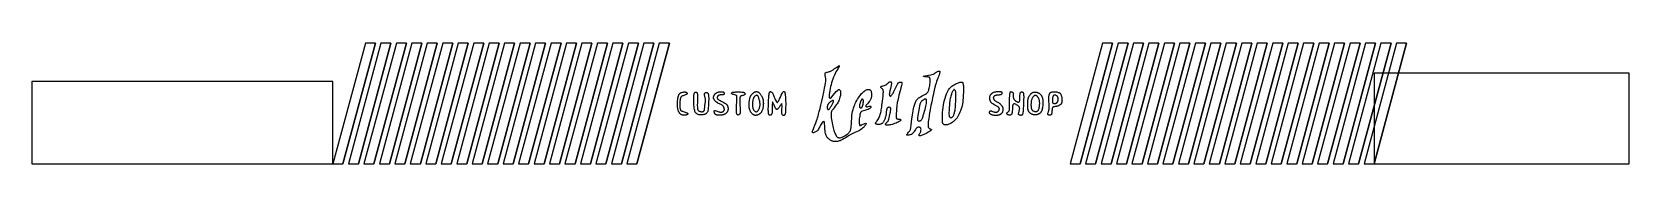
# Model space of a CAD drawing. Header units: millimetres. Extents: x -97 to 94, y 2 to 17.
import ezdxf

# ---------------------------------------------------------------- set-up
doc = ezdxf.new("R2010")
doc.units = ezdxf.units.MM
for name, color, linetype in [('FRONT BOX', 6, 'Continuous'), ('FRONT SERRATIONS', 2, 'Continuous'), ('REAR BOX', 1, 'Continuous'), ('REAR_SERRATIONS', 2, 'Continuous'), ('text', 4, 'Continuous')]:
    doc.layers.add(name, color=color, linetype=linetype)

msp = doc.modelspace()

# ---------------------------------------------------------------- linework, layer by layer
at = {"layer": 'FRONT BOX'}
msp.add_lwpolyline([(63.88, 2.23), (94.38, 2.23), (94.38, 13.1), (63.88, 13.1)], close=True, dxfattribs=at)
at = {"layer": 'FRONT SERRATIONS'}
for points in [[(32.61, 16.71), (28.73, 2.23), (32.61, 16.71), (31.41, 16.71), (27.53, 2.23), (28.73, 2.23)], [(34.46, 16.71), (30.58, 2.23), (34.46, 16.71), (33.26, 16.71), (29.38, 2.23), (30.58, 2.23)], [(36.31, 16.71), (32.43, 2.23), (36.31, 16.71), (35.11, 16.71), (31.23, 2.23), (32.43, 2.23)], [(38.16, 16.71), (34.28, 2.23), (38.16, 16.71), (36.96, 16.71), (33.08, 2.23), (34.28, 2.23)], [(40.01, 16.71), (36.13, 2.23), (40.01, 16.71), (38.81, 16.71), (34.93, 2.23), (36.13, 2.23)], [(41.86, 16.71), (37.98, 2.23), (41.86, 16.71), (40.66, 16.71), (36.78, 2.23), (37.98, 2.23)], [(43.71, 16.71), (39.83, 2.23), (43.71, 16.71), (42.51, 16.71), (38.63, 2.23), (39.83, 2.23)], [(45.56, 16.71), (41.68, 2.23), (45.56, 16.71), (44.36, 16.71), (40.48, 2.23), (41.68, 2.23)], [(47.41, 16.71), (43.53, 2.23), (47.41, 16.71), (46.21, 16.71), (42.33, 2.23), (43.53, 2.23)], [(49.26, 16.71), (45.38, 2.23), (49.26, 16.71), (48.06, 16.71), (44.18, 2.23), (45.38, 2.23)], [(51.11, 16.71), (47.23, 2.23), (51.11, 16.71), (49.91, 16.71), (46.03, 2.23), (47.23, 2.23)], [(52.96, 16.71), (49.08, 2.23), (52.96, 16.71), (51.76, 16.71), (47.88, 2.23), (49.08, 2.23)], [(54.81, 16.71), (50.93, 2.23), (54.81, 16.71), (53.61, 16.71), (49.73, 2.23), (50.93, 2.23)], [(56.66, 16.71), (52.78, 2.23), (56.66, 16.71), (55.46, 16.71), (51.58, 2.23), (52.78, 2.23)], [(58.51, 16.71), (54.63, 2.23), (58.51, 16.71), (57.31, 16.71), (53.43, 2.23), (54.63, 2.23)], [(60.36, 16.71), (56.48, 2.23), (60.36, 16.71), (59.16, 16.71), (55.28, 2.23), (56.48, 2.23)], [(62.21, 16.71), (58.33, 2.23), (62.21, 16.71), (61.01, 16.71), (57.13, 2.23), (58.33, 2.23)], [(64.06, 16.71), (60.18, 2.23), (64.06, 16.71), (62.86, 16.71), (58.98, 2.23), (60.18, 2.23)], [(65.91, 16.71), (62.03, 2.23), (65.91, 16.71), (64.71, 16.71), (60.83, 2.23), (62.03, 2.23)], [(67.76, 16.71), (63.88, 2.23), (67.76, 16.71), (66.56, 16.71), (62.68, 2.23), (63.88, 2.23)]]:
    msp.add_lwpolyline(points, close=True, dxfattribs=at)
at = {"layer": 'REAR BOX'}
msp.add_lwpolyline([(-96.63, 2.23), (-60.63, 2.23), (-60.63, 12.1), (-96.63, 12.1)], close=True, dxfattribs=at)
at = {"layer": 'REAR_SERRATIONS'}
for points in [[(-55.55, 16.71), (-59.43, 2.23), (-55.55, 16.71), (-56.75, 16.71), (-60.63, 2.23), (-59.43, 2.23)], [(-53.7, 16.71), (-57.58, 2.23), (-53.7, 16.71), (-54.9, 16.71), (-58.78, 2.23), (-57.58, 2.23)], [(-51.85, 16.71), (-55.73, 2.23), (-51.85, 16.71), (-53.05, 16.71), (-56.93, 2.23), (-55.73, 2.23)], [(-50, 16.71), (-53.88, 2.23), (-50, 16.71), (-51.2, 16.71), (-55.08, 2.23), (-53.88, 2.23)], [(-48.15, 16.71), (-52.03, 2.23), (-48.15, 16.71), (-49.35, 16.71), (-53.23, 2.23), (-52.03, 2.23)], [(-46.3, 16.71), (-50.18, 2.23), (-46.3, 16.71), (-47.5, 16.71), (-51.38, 2.23), (-50.18, 2.23)], [(-44.45, 16.71), (-48.33, 2.23), (-44.45, 16.71), (-45.65, 16.71), (-49.53, 2.23), (-48.33, 2.23)], [(-42.6, 16.71), (-46.48, 2.23), (-42.6, 16.71), (-43.8, 16.71), (-47.68, 2.23), (-46.48, 2.23)], [(-40.75, 16.71), (-44.63, 2.23), (-40.75, 16.71), (-41.95, 16.71), (-45.83, 2.23), (-44.63, 2.23)], [(-38.9, 16.71), (-42.78, 2.23), (-38.9, 16.71), (-40.1, 16.71), (-43.98, 2.23), (-42.78, 2.23)], [(-37.05, 16.71), (-40.93, 2.23), (-37.05, 16.71), (-38.25, 16.71), (-42.13, 2.23), (-40.93, 2.23)], [(-35.2, 16.71), (-39.08, 2.23), (-35.2, 16.71), (-36.4, 16.71), (-40.28, 2.23), (-39.08, 2.23)], [(-33.35, 16.71), (-37.23, 2.23), (-33.35, 16.71), (-34.55, 16.71), (-38.43, 2.23), (-37.23, 2.23)], [(-31.5, 16.71), (-35.38, 2.23), (-31.5, 16.71), (-32.7, 16.71), (-36.58, 2.23), (-35.38, 2.23)], [(-29.65, 16.71), (-33.53, 2.23), (-29.65, 16.71), (-30.85, 16.71), (-34.73, 2.23), (-33.53, 2.23)], [(-27.8, 16.71), (-31.68, 2.23), (-27.8, 16.71), (-29, 16.71), (-32.88, 2.23), (-31.68, 2.23)], [(-25.95, 16.71), (-29.83, 2.23), (-25.95, 16.71), (-27.15, 16.71), (-31.03, 2.23), (-29.83, 2.23)], [(-24.1, 16.71), (-27.98, 2.23), (-24.1, 16.71), (-25.3, 16.71), (-29.18, 2.23), (-27.98, 2.23)], [(-22.25, 16.71), (-26.13, 2.23), (-22.25, 16.71), (-23.45, 16.71), (-27.33, 2.23), (-26.13, 2.23)], [(-20.4, 16.71), (-24.28, 2.23), (-20.4, 16.71), (-21.6, 16.71), (-25.48, 2.23), (-24.28, 2.23)]]:
    msp.add_lwpolyline(points, close=True, dxfattribs=at)
at = {"layer": 'text'}
for points in [[(-0.08, 13.94), (-0.09, 13.88), (-0.13, 13.79), (-0.19, 13.69), (-0.26, 13.57), (-0.37, 13.42), (-0.47, 13.26), (-0.57, 13.07), (-0.66, 12.86), (-0.76, 12.63), (-0.85, 12.4), (-0.93, 12.17), (-1, 11.95), (-1.06, 11.72), (-1.11, 11.49), (-1.16, 11.26), (-1.21, 11.01), (-1.25, 10.76), (-1.28, 10.55), (-1.3, 10.4), (-1.3, 10.29), (-1.29, 10.24), (-1.28, 10.19), (-1.26, 10.16), (-1.24, 10.13), (-1.22, 10.11), (-1.19, 10.1), (-1.17, 10.09), (-1.15, 10.09), (-1.13, 10.09), (-1.06, 10.16), (-0.95, 10.28), (-0.79, 10.46), (-0.59, 10.71), (-0.43, 10.9), (-0.3, 11.03), (-0.22, 11.11), (-0.17, 11.14), (-0.13, 11.15), (-0.09, 11.14), (-0.05, 11.12), (-0.01, 11.09), (0.02, 11.04), (0.05, 10.95), (0.06, 10.85), (0.07, 10.71), (0.07, 10.57), (0.05, 10.41), (0.01, 10.24), (-0.03, 10.06), (-0.08, 9.9), (-0.14, 9.77), (-0.19, 9.65), (-0.25, 9.55), (-0.33, 9.43), (-0.43, 9.3), (-0.55, 9.14), (-0.7, 8.96), (-0.82, 8.81), (-0.91, 8.69), (-0.96, 8.61), (-0.99, 8.55), (-1.02, 8.49), (-1.04, 8.43), (-1.05, 8.38), (-1.06, 8.32), (-1.06, 8.23), (-1.06, 8.1), (-1.05, 7.94), (-1.03, 7.75), (-1, 7.55), (-0.97, 7.35), (-0.94, 7.14), (-0.9, 6.93), (-0.85, 6.74), (-0.81, 6.56), (-0.77, 6.39), (-0.72, 6.24), (-0.67, 6.1), (-0.62, 5.96), (-0.56, 5.83), (-0.5, 5.71), (-0.44, 5.6), (-0.37, 5.52), (-0.31, 5.45), (-0.25, 5.41), (-0.18, 5.38), (-0.11, 5.36), (-0.04, 5.36), (0.04, 5.36), (0.13, 5.39), (0.26, 5.44), (0.41, 5.51), (0.58, 5.61), (0.73, 5.7), (0.86, 5.79), (0.97, 5.87), (1.05, 5.95), (1.12, 6.03), (1.18, 6.1), (1.22, 6.17), (1.25, 6.23), (1.27, 6.3), (1.29, 6.38), (1.31, 6.47), (1.33, 6.57), (1.35, 6.74), (1.37, 6.99), (1.39, 7.31), (1.42, 7.71), (1.44, 8.04), (1.47, 8.3), (1.5, 8.5), (1.53, 8.63), (1.57, 8.76), (1.61, 8.9), (1.66, 9.03), (1.71, 9.17), (1.77, 9.32), (1.84, 9.47), (1.92, 9.64), (2.02, 9.81), (2.11, 9.98), (2.21, 10.13), (2.31, 10.28), (2.41, 10.41), (2.5, 10.54), (2.6, 10.65), (2.69, 10.75), (2.78, 10.84), (2.88, 10.92), (2.97, 10.99), (3.06, 11.05), (3.16, 11.1), (3.24, 11.13), (3.32, 11.15), (3.39, 11.16), (3.44, 11.16), (3.5, 11.16), (3.54, 11.14), (3.59, 11.12), (3.63, 11.09), (3.67, 11.05), (3.7, 11.01), (3.72, 10.95), (3.74, 10.89), (3.75, 10.82), (3.76, 10.74), (3.77, 10.64), (3.77, 10.53), (3.77, 10.43), (3.77, 10.34), (3.76, 10.25), (3.74, 10.17), (3.72, 10.1), (3.69, 10.02), (3.66, 9.95), (3.63, 9.87), (3.58, 9.79), (3.51, 9.69), (3.41, 9.57), (3.29, 9.44), (3.2, 9.34), (3.13, 9.26), (3.09, 9.21), (3.07, 9.18), (3.08, 9.16), (3.09, 9.13), (3.13, 9.11), (3.17, 9.09), (3.23, 9.09), (3.3, 9.09), (3.38, 9.11), (3.48, 9.14), (3.55, 9.16), (3.61, 9.16), (3.66, 9.14), (3.68, 9.1), (3.69, 9.06), (3.68, 9.01), (3.64, 8.96), (3.59, 8.89), (3.5, 8.83), (3.36, 8.77), (3.19, 8.7), (2.98, 8.64), (2.81, 8.59), (2.68, 8.54), (2.6, 8.51), (2.56, 8.48), (2.53, 8.46), (2.5, 8.43), (2.47, 8.4), (2.45, 8.36), (2.42, 8.28), (2.4, 8.17), (2.37, 8.01), (2.34, 7.81), (2.32, 7.63), (2.31, 7.45), (2.31, 7.28), (2.32, 7.12), (2.33, 7), (2.34, 6.91), (2.35, 6.86), (2.37, 6.85), (2.39, 6.85), (2.41, 6.84), (2.43, 6.84), (2.45, 6.84), (2.5, 6.86), (2.57, 6.89), (2.67, 6.94), (2.79, 7), (2.9, 7.05), (2.98, 7.08), (3.06, 7.11), (3.12, 7.07), (3.09, 6.97), (3.04, 6.88), (2.99, 6.81), (2.94, 6.75), (2.89, 6.69), (2.81, 6.61), (2.72, 6.53), (2.61, 6.43), (2.48, 6.32), (2.34, 6.22), (2.17, 6.14), (1.99, 6.06), (1.78, 5.99), (1.56, 5.89), (1.31, 5.76), (1.04, 5.6), (0.75, 5.41), (0.51, 5.26), (0.31, 5.14), (0.16, 5.06), (0.04, 5.01), (-0.07, 4.98), (-0.18, 4.95), (-0.3, 4.92), (-0.41, 4.91), (-0.52, 4.9), (-0.62, 4.9), (-0.7, 4.91), (-0.78, 4.93), (-0.85, 4.95), (-0.93, 4.97), (-1, 5.01), (-1.07, 5.04), (-1.13, 5.08), (-1.2, 5.13), (-1.27, 5.18), (-1.33, 5.23), (-1.39, 5.29), (-1.45, 5.35), (-1.51, 5.41), (-1.56, 5.48), (-1.6, 5.56), (-1.65, 5.65), (-1.69, 5.75), (-1.72, 5.87), (-1.75, 6.02), (-1.77, 6.2), (-1.79, 6.4), (-1.8, 6.64), (-1.82, 6.84), (-1.83, 6.99), (-1.84, 7.11), (-1.86, 7.18), (-1.87, 7.24), (-1.89, 7.29), (-1.9, 7.32), (-1.92, 7.35), (-1.94, 7.35), (-1.98, 7.33), (-2.03, 7.29), (-2.09, 7.23), (-2.16, 7.13), (-2.24, 7.01), (-2.32, 6.86), (-2.42, 6.68), (-2.51, 6.52), (-2.58, 6.39), (-2.64, 6.29), (-2.69, 6.22), (-2.75, 6.16), (-2.83, 6.1), (-2.91, 6.06), (-3.01, 6.02), (-3.09, 5.99), (-3.15, 5.97), (-3.2, 5.97), (-3.23, 5.98), (-3.26, 5.99), (-3.28, 6.01), (-3.29, 6.03), (-3.3, 6.06), (-3.27, 6.15), (-3.21, 6.32), (-3.12, 6.57), (-2.99, 6.88), (-2.88, 7.16), (-2.8, 7.39), (-2.73, 7.59), (-2.68, 7.74), (-2.62, 7.95), (-2.55, 8.21), (-2.47, 8.51), (-2.38, 8.87), (-2.28, 9.28), (-2.17, 9.75), (-2.05, 10.27), (-1.93, 10.84), (-1.83, 11.31), (-1.75, 11.68), (-1.71, 11.95), (-1.68, 12.12), (-1.68, 12.29), (-1.69, 12.46), (-1.72, 12.64), (-1.76, 12.82), (-1.78, 12.96), (-1.78, 13.06), (-1.76, 13.13), (-1.72, 13.16), (-1.65, 13.19), (-1.57, 13.22), (-1.47, 13.24), (-1.35, 13.27), (-1.25, 13.3), (-1.16, 13.32), (-1.09, 13.35), (-1.04, 13.37), (-0.95, 13.43), (-0.81, 13.52), (-0.63, 13.65), (-0.4, 13.8), (-0.23, 13.92), (-0.12, 14), (-0.07, 14.04), (-0.07, 14.04), (-0.07, 14.02), (-0.07, 13.99)], [(7.39, 11.95), (7.4, 11.92), (7.4, 11.88), (7.4, 11.84), (7.4, 11.81), (7.4, 11.78), (7.36, 11.63), (7.29, 11.36), (7.19, 10.97), (7.06, 10.47), (6.95, 10), (6.86, 9.57), (6.81, 9.18), (6.77, 8.82), (6.75, 8.53), (6.73, 8.3), (6.73, 8.14), (6.73, 8.04), (6.73, 7.95), (6.73, 7.87), (6.74, 7.81), (6.74, 7.75), (6.76, 7.71), (6.78, 7.67), (6.8, 7.65), (6.83, 7.63), (6.87, 7.62), (6.93, 7.61), (7, 7.61), (7.09, 7.61), (7.15, 7.6), (7.2, 7.59), (7.23, 7.57), (7.25, 7.55), (7.26, 7.52), (7.27, 7.5), (7.27, 7.47), (7.27, 7.45), (7.25, 7.42), (7.21, 7.38), (7.15, 7.34), (7.08, 7.3), (6.98, 7.25), (6.86, 7.19), (6.72, 7.13), (6.54, 7.07), (6.38, 7.01), (6.24, 6.97), (6.1, 6.93), (5.98, 6.9), (5.87, 6.88), (5.79, 6.87), (5.72, 6.86), (5.67, 6.86), (5.63, 6.87), (5.59, 6.87), (5.56, 6.88), (5.53, 6.89), (5.51, 6.9), (5.49, 6.92), (5.48, 6.94), (5.47, 6.96), (5.46, 6.98), (5.46, 7.01), (5.46, 7.03), (5.46, 7.05), (5.48, 7.08), (5.52, 7.12), (5.57, 7.17), (5.63, 7.23), (5.69, 7.29), (5.73, 7.33), (5.76, 7.37), (5.78, 7.41), (5.8, 7.48), (5.84, 7.6), (5.88, 7.76), (5.94, 7.97), (5.98, 8.15), (6.01, 8.3), (6.04, 8.43), (6.05, 8.54), (6.06, 8.63), (6.07, 8.71), (6.07, 8.77), (6.07, 8.82), (6.07, 8.86), (6.06, 8.9), (6.05, 8.93), (6.04, 8.96), (6.01, 8.98), (5.99, 9), (5.95, 9.01), (5.91, 9.02), (5.87, 9.02), (5.83, 9.01), (5.79, 9), (5.75, 8.98), (5.72, 8.96), (5.69, 8.94), (5.66, 8.91), (5.63, 8.88), (5.61, 8.8), (5.58, 8.66), (5.55, 8.48), (5.52, 8.24), (5.49, 8.04), (5.46, 7.87), (5.43, 7.75), (5.4, 7.66), (5.36, 7.58), (5.33, 7.5), (5.29, 7.42), (5.24, 7.34), (5.2, 7.28), (5.16, 7.22), (5.12, 7.17), (5.08, 7.13), (5.04, 7.09), (5, 7.06), (4.95, 7.03), (4.9, 7), (4.85, 6.98), (4.79, 6.97), (4.73, 6.96), (4.66, 6.95), (4.59, 6.95), (4.53, 6.95), (4.47, 6.96), (4.41, 6.98), (4.36, 6.99), (4.33, 7.01), (4.3, 7.03), (4.29, 7.06), (4.27, 7.08), (4.27, 7.11), (4.27, 7.13), (4.27, 7.16), (4.29, 7.2), (4.33, 7.25), (4.39, 7.32), (4.47, 7.41), (4.54, 7.51), (4.61, 7.62), (4.67, 7.74), (4.72, 7.88), (4.77, 8.01), (4.82, 8.14), (4.86, 8.28), (4.89, 8.41), (4.92, 8.55), (4.95, 8.71), (4.98, 8.87), (5, 9.05), (5.03, 9.26), (5.06, 9.49), (5.1, 9.76), (5.13, 10.06), (5.16, 10.31), (5.18, 10.52), (5.19, 10.69), (5.2, 10.81), (5.2, 10.92), (5.19, 11), (5.19, 11.07), (5.18, 11.11), (5.15, 11.15), (5.12, 11.2), (5.07, 11.24), (5.02, 11.28), (4.97, 11.32), (4.94, 11.35), (4.92, 11.37), (4.9, 11.4), (4.9, 11.42), (4.89, 11.44), (4.89, 11.45), (4.89, 11.47), (4.9, 11.48), (4.91, 11.5), (4.93, 11.51), (4.95, 11.52), (4.99, 11.54), (5.07, 11.56), (5.16, 11.59), (5.28, 11.62), (5.4, 11.66), (5.51, 11.72), (5.62, 11.8), (5.72, 11.89), (5.8, 11.96), (5.87, 12.01), (5.92, 12.05), (5.96, 12.06), (5.99, 12.07), (6.03, 12.08), (6.06, 12.08), (6.09, 12.07), (6.11, 12.06), (6.13, 12.04), (6.14, 12), (6.15, 11.95), (6.15, 11.9), (6.15, 11.85), (6.15, 11.79), (6.14, 11.72), (6.12, 11.61), (6.09, 11.45), (6.04, 11.25), (5.98, 11), (5.94, 10.8), (5.92, 10.65), (5.91, 10.55), (5.92, 10.5), (5.93, 10.46), (5.94, 10.43), (5.95, 10.4), (5.96, 10.39), (5.98, 10.37), (5.99, 10.36), (6.01, 10.35), (6.02, 10.35), (6.05, 10.35), (6.08, 10.37), (6.11, 10.4), (6.16, 10.45), (6.2, 10.5), (6.25, 10.56), (6.3, 10.63), (6.35, 10.7), (6.42, 10.82), (6.49, 10.97), (6.58, 11.16), (6.68, 11.38), (6.76, 11.56), (6.83, 11.7), (6.88, 11.79), (6.91, 11.84), (6.94, 11.89), (6.98, 11.93), (7.02, 11.96), (7.07, 11.99), (7.12, 12.01), (7.18, 12.02), (7.23, 12.03), (7.29, 12.02), (7.34, 12.02), (7.37, 12.01), (7.38, 12.01), (7.38, 12.01), (7.39, 12), (7.39, 11.98)], [(11.94, 13.2), (11.92, 13.1), (11.89, 12.98), (11.84, 12.84), (11.78, 12.68), (11.7, 12.49), (11.63, 12.3), (11.56, 12.11), (11.5, 11.91), (11.44, 11.71), (11.37, 11.43), (11.29, 11.08), (11.19, 10.66), (11.08, 10.16), (10.98, 9.68), (10.89, 9.22), (10.8, 8.77), (10.72, 8.34), (10.66, 7.98), (10.62, 7.69), (10.58, 7.47), (10.57, 7.32), (10.55, 7.18), (10.55, 7.04), (10.54, 6.92), (10.55, 6.81), (10.55, 6.72), (10.57, 6.64), (10.59, 6.58), (10.62, 6.54), (10.65, 6.5), (10.7, 6.46), (10.76, 6.44), (10.83, 6.42), (10.88, 6.4), (10.92, 6.37), (10.94, 6.34), (10.94, 6.31), (10.91, 6.26), (10.83, 6.19), (10.72, 6.12), (10.56, 6.02), (10.41, 5.93), (10.25, 5.85), (10.1, 5.78), (9.94, 5.72), (9.82, 5.67), (9.71, 5.63), (9.64, 5.61), (9.59, 5.6), (9.54, 5.6), (9.5, 5.61), (9.47, 5.63), (9.44, 5.66), (9.44, 5.7), (9.46, 5.76), (9.5, 5.83), (9.57, 5.91), (9.62, 6), (9.66, 6.09), (9.68, 6.19), (9.69, 6.29), (9.7, 6.37), (9.69, 6.45), (9.67, 6.51), (9.65, 6.55), (9.61, 6.59), (9.56, 6.61), (9.5, 6.63), (9.42, 6.63), (9.35, 6.63), (9.29, 6.61), (9.23, 6.6), (9.19, 6.57), (9.14, 6.52), (9.08, 6.45), (9.02, 6.35), (8.96, 6.24), (8.9, 6.13), (8.84, 6.05), (8.78, 5.97), (8.72, 5.91), (8.67, 5.86), (8.61, 5.81), (8.55, 5.77), (8.49, 5.74), (8.42, 5.72), (8.35, 5.7), (8.26, 5.69), (8.17, 5.68), (8.1, 5.68), (8.05, 5.69), (8.02, 5.69), (8.01, 5.71), (8, 5.72), (8, 5.74), (8, 5.75), (8, 5.77), (8.03, 5.81), (8.07, 5.86), (8.14, 5.93), (8.22, 6.02), (8.29, 6.11), (8.35, 6.19), (8.4, 6.27), (8.43, 6.35), (8.47, 6.55), (8.52, 6.87), (8.58, 7.3), (8.65, 7.86), (8.71, 8.31), (8.77, 8.65), (8.81, 8.89), (8.84, 9.03), (8.87, 9.16), (8.91, 9.28), (8.95, 9.4), (8.99, 9.51), (9.03, 9.62), (9.08, 9.72), (9.13, 9.81), (9.19, 9.89), (9.24, 9.96), (9.3, 10.03), (9.35, 10.08), (9.4, 10.13), (9.5, 10.2), (9.64, 10.28), (9.83, 10.38), (10.06, 10.49), (10.24, 10.59), (10.37, 10.67), (10.45, 10.73), (10.48, 10.78), (10.52, 10.83), (10.55, 10.9), (10.59, 10.98), (10.62, 11.08), (10.65, 11.19), (10.69, 11.32), (10.72, 11.47), (10.75, 11.64), (10.77, 11.79), (10.79, 11.93), (10.8, 12.06), (10.8, 12.18), (10.79, 12.28), (10.79, 12.36), (10.78, 12.43), (10.77, 12.48), (10.76, 12.52), (10.74, 12.56), (10.72, 12.59), (10.7, 12.61), (10.65, 12.63), (10.57, 12.64), (10.47, 12.65), (10.35, 12.65), (10.24, 12.66), (10.16, 12.67), (10.07, 12.69), (9.96, 12.75), (10.59, 12.85), (10.88, 12.9), (11.04, 12.94), (11.15, 12.97), (11.2, 12.99), (11.26, 13.03), (11.33, 13.08), (11.41, 13.14), (11.5, 13.21), (11.59, 13.27), (11.68, 13.3), (11.76, 13.33), (11.84, 13.33), (11.9, 13.34), (11.94, 13.34), (11.96, 13.34), (11.96, 13.34), (11.96, 13.32), (11.95, 13.27)], [(14.7, 11.92), (14.72, 11.85), (14.74, 11.78), (14.76, 11.69), (14.77, 11.6), (14.78, 11.51), (14.78, 11.34), (14.78, 11.11), (14.77, 10.82), (14.76, 10.46), (14.74, 10.14), (14.72, 9.86), (14.69, 9.63), (14.66, 9.43), (14.62, 9.24), (14.57, 9.03), (14.5, 8.83), (14.43, 8.61), (14.36, 8.42), (14.28, 8.23), (14.2, 8.06), (14.11, 7.91), (14.02, 7.76), (13.91, 7.63), (13.8, 7.5), (13.68, 7.38), (13.56, 7.28), (13.43, 7.19), (13.3, 7.11), (13.16, 7.04), (13.04, 6.99), (12.94, 6.95), (12.85, 6.93), (12.78, 6.92), (12.71, 6.91), (12.64, 6.91), (12.58, 6.91), (12.52, 6.92), (12.47, 6.93), (12.42, 6.95), (12.38, 6.98), (12.34, 7.02), (12.31, 7.07), (12.29, 7.12), (12.27, 7.17), (12.26, 7.23), (12.25, 7.35), (12.25, 7.54), (12.25, 7.79), (12.26, 8.1), (12.28, 8.41), (12.31, 8.71), (12.34, 9.01), (12.39, 9.3), (12.44, 9.58), (12.5, 9.86), (12.58, 10.12), (12.66, 10.38), (12.74, 10.61), (12.82, 10.8), (12.9, 10.96), (12.98, 11.09), (13.07, 11.21), (13.16, 11.32), (13.27, 11.43), (13.39, 11.53), (13.52, 11.62), (13.65, 11.71), (13.79, 11.79), (13.94, 11.86), (14.07, 11.92), (14.19, 11.96), (14.28, 11.99), (14.36, 12.01), (14.43, 12.02), (14.49, 12.03), (14.55, 12.03), (14.6, 12.03), (14.63, 12.02), (14.66, 12.02), (14.67, 12.02), (14.67, 12.02), (14.67, 12), (14.69, 11.97)], [(-18.46, 10.84), (-18.4, 10.82), (-18.36, 10.8), (-18.33, 10.78), (-18.3, 10.76), (-18.29, 10.75), (-18.28, 10.73), (-18.27, 10.71), (-18.27, 10.68), (-18.26, 10.66), (-18.27, 10.64), (-18.29, 10.61), (-18.32, 10.59), (-18.36, 10.56), (-18.41, 10.54), (-18.48, 10.5), (-18.57, 10.47), (-18.68, 10.44), (-18.76, 10.4), (-18.84, 10.37), (-18.89, 10.34), (-18.93, 10.31), (-18.97, 10.28), (-19, 10.25), (-19.02, 10.22), (-19.04, 10.19), (-19.05, 10.16), (-19.06, 10.13), (-19.07, 10.1), (-19.08, 10.07), (-19.09, 10.02), (-19.1, 9.94), (-19.11, 9.85), (-19.13, 9.74), (-19.14, 9.61), (-19.14, 9.47), (-19.14, 9.33), (-19.14, 9.17), (-19.14, 9.05), (-19.13, 8.95), (-19.12, 8.89), (-19.12, 8.85), (-19.11, 8.82), (-19.1, 8.78), (-19.08, 8.75), (-19.07, 8.71), (-19.05, 8.68), (-19.02, 8.65), (-19, 8.62), (-18.97, 8.6), (-18.91, 8.57), (-18.84, 8.54), (-18.73, 8.5), (-18.61, 8.46), (-18.5, 8.43), (-18.41, 8.4), (-18.35, 8.37), (-18.31, 8.36), (-18.27, 8.34), (-18.24, 8.32), (-18.22, 8.31), (-18.2, 8.29), (-18.19, 8.28), (-18.19, 8.26), (-18.19, 8.24), (-18.2, 8.21), (-18.22, 8.19), (-18.23, 8.17), (-18.25, 8.15), (-18.28, 8.13), (-18.31, 8.11), (-18.34, 8.1), (-18.38, 8.09), (-18.42, 8.08), (-18.46, 8.07), (-18.5, 8.07), (-18.55, 8.07), (-18.6, 8.07), (-18.65, 8.07), (-18.7, 8.07), (-18.75, 8.08), (-18.8, 8.08), (-18.84, 8.09), (-18.89, 8.1), (-18.93, 8.12), (-18.96, 8.13), (-19, 8.15), (-19.04, 8.18), (-19.07, 8.2), (-19.11, 8.23), (-19.14, 8.27), (-19.17, 8.3), (-19.2, 8.34), (-19.22, 8.38), (-19.24, 8.42), (-19.27, 8.46), (-19.29, 8.51), (-19.31, 8.57), (-19.33, 8.62), (-19.35, 8.68), (-19.36, 8.73), (-19.38, 8.79), (-19.39, 8.85), (-19.4, 8.92), (-19.41, 9), (-19.42, 9.09), (-19.43, 9.18), (-19.43, 9.26), (-19.43, 9.34), (-19.43, 9.42), (-19.43, 9.53), (-19.42, 9.65), (-19.41, 9.79), (-19.39, 9.96), (-19.37, 10.1), (-19.35, 10.21), (-19.33, 10.3), (-19.32, 10.36), (-19.3, 10.41), (-19.28, 10.46), (-19.27, 10.5), (-19.25, 10.53), (-19.23, 10.57), (-19.21, 10.6), (-19.19, 10.63), (-19.16, 10.66), (-19.13, 10.69), (-19.1, 10.71), (-19.07, 10.73), (-19.04, 10.75), (-18.99, 10.77), (-18.91, 10.79), (-18.82, 10.82), (-18.71, 10.84), (-18.62, 10.86), (-18.57, 10.87), (-18.54, 10.87), (-18.54, 10.87), (-18.52, 10.87), (-18.5, 10.86)], [(-17.21, 10.82), (-17.16, 10.81), (-17.13, 10.8), (-17.1, 10.78), (-17.07, 10.74), (-17.06, 10.7), (-17.05, 10.57), (-17.05, 10.34), (-17.05, 10.02), (-17.05, 9.6), (-17.06, 9.28), (-17.05, 9.04), (-17.05, 8.9), (-17.04, 8.85), (-17.03, 8.8), (-17.01, 8.74), (-16.98, 8.7), (-16.94, 8.65), (-16.9, 8.61), (-16.84, 8.57), (-16.77, 8.54), (-16.7, 8.51), (-16.63, 8.5), (-16.57, 8.48), (-16.52, 8.48), (-16.47, 8.48), (-16.43, 8.49), (-16.39, 8.5), (-16.36, 8.51), (-16.33, 8.52), (-16.3, 8.54), (-16.28, 8.56), (-16.26, 8.58), (-16.24, 8.6), (-16.23, 8.63), (-16.21, 8.67), (-16.2, 8.7), (-16.19, 8.75), (-16.18, 8.84), (-16.16, 8.99), (-16.14, 9.2), (-16.11, 9.46), (-16.09, 9.67), (-16.08, 9.84), (-16.08, 9.96), (-16.09, 10.03), (-16.1, 10.11), (-16.12, 10.19), (-16.14, 10.27), (-16.16, 10.36), (-16.18, 10.44), (-16.19, 10.5), (-16.19, 10.56), (-16.2, 10.6), (-16.19, 10.64), (-16.18, 10.67), (-16.16, 10.7), (-16.14, 10.72), (-16.12, 10.74), (-16.09, 10.76), (-16.05, 10.78), (-16.02, 10.79), (-15.98, 10.79), (-15.94, 10.79), (-15.91, 10.79), (-15.88, 10.77), (-15.85, 10.76), (-15.82, 10.74), (-15.8, 10.71), (-15.78, 10.69), (-15.76, 10.65), (-15.75, 10.6), (-15.73, 10.53), (-15.72, 10.45), (-15.71, 10.37), (-15.7, 10.28), (-15.69, 10.18), (-15.69, 10.09), (-15.69, 9.94), (-15.7, 9.74), (-15.71, 9.49), (-15.73, 9.19), (-15.75, 8.94), (-15.77, 8.75), (-15.79, 8.61), (-15.81, 8.53), (-15.84, 8.46), (-15.87, 8.4), (-15.9, 8.35), (-15.94, 8.32), (-15.98, 8.28), (-16.01, 8.25), (-16.05, 8.23), (-16.09, 8.2), (-16.14, 8.18), (-16.21, 8.16), (-16.29, 8.15), (-16.38, 8.13), (-16.47, 8.12), (-16.57, 8.11), (-16.68, 8.11), (-16.78, 8.12), (-16.88, 8.13), (-16.96, 8.15), (-17.04, 8.18), (-17.1, 8.22), (-17.15, 8.26), (-17.21, 8.31), (-17.26, 8.37), (-17.3, 8.44), (-17.34, 8.53), (-17.37, 8.64), (-17.4, 8.76), (-17.42, 8.91), (-17.44, 9.09), (-17.46, 9.32), (-17.47, 9.6), (-17.47, 9.91), (-17.47, 10.17), (-17.47, 10.37), (-17.46, 10.51), (-17.45, 10.6), (-17.44, 10.66), (-17.41, 10.72), (-17.38, 10.76), (-17.34, 10.79), (-17.31, 10.81), (-17.29, 10.82), (-17.28, 10.83), (-17.27, 10.83), (-17.26, 10.83), (-17.24, 10.82)], [(-14.33, 10.88), (-14.27, 10.88), (-14.21, 10.88), (-14.15, 10.88), (-14.1, 10.88), (-14.05, 10.87), (-14, 10.86), (-13.97, 10.85), (-13.94, 10.84), (-13.93, 10.83), (-13.91, 10.82), (-13.9, 10.81), (-13.89, 10.8), (-13.88, 10.78), (-13.87, 10.77), (-13.86, 10.75), (-13.85, 10.73), (-13.85, 10.71), (-13.84, 10.69), (-13.84, 10.67), (-13.84, 10.66), (-13.84, 10.64), (-13.84, 10.62), (-13.84, 10.6), (-13.85, 10.59), (-13.87, 10.57), (-13.88, 10.56), (-13.9, 10.54), (-13.92, 10.53), (-13.94, 10.52), (-13.98, 10.51), (-14.04, 10.5), (-14.12, 10.5), (-14.22, 10.49), (-14.31, 10.49), (-14.38, 10.48), (-14.44, 10.47), (-14.48, 10.46), (-14.51, 10.44), (-14.54, 10.43), (-14.57, 10.41), (-14.59, 10.39), (-14.61, 10.37), (-14.62, 10.35), (-14.64, 10.32), (-14.65, 10.3), (-14.66, 10.27), (-14.67, 10.24), (-14.68, 10.22), (-14.68, 10.19), (-14.69, 10.17), (-14.69, 10.14), (-14.68, 10.12), (-14.68, 10.09), (-14.67, 10.07), (-14.66, 10.05), (-14.64, 10.02), (-14.61, 10), (-14.59, 9.97), (-14.56, 9.95), (-14.53, 9.93), (-14.5, 9.91), (-14.43, 9.87), (-14.33, 9.81), (-14.2, 9.74), (-14.03, 9.66), (-13.89, 9.58), (-13.78, 9.52), (-13.7, 9.48), (-13.65, 9.44), (-13.61, 9.41), (-13.57, 9.38), (-13.54, 9.35), (-13.52, 9.32), (-13.49, 9.29), (-13.47, 9.26), (-13.46, 9.22), (-13.44, 9.19), (-13.43, 9.16), (-13.42, 9.12), (-13.4, 9.08), (-13.39, 9.05), (-13.39, 9.01), (-13.38, 8.97), (-13.38, 8.93), (-13.38, 8.89), (-13.38, 8.85), (-13.38, 8.81), (-13.38, 8.77), (-13.39, 8.72), (-13.4, 8.68), (-13.41, 8.64), (-13.42, 8.6), (-13.44, 8.55), (-13.46, 8.51), (-13.48, 8.47), (-13.5, 8.43), (-13.53, 8.4), (-13.56, 8.36), (-13.59, 8.33), (-13.62, 8.3), (-13.66, 8.27), (-13.69, 8.24), (-13.73, 8.22), (-13.76, 8.2), (-13.8, 8.18), (-13.84, 8.16), (-13.88, 8.15), (-13.92, 8.13), (-13.96, 8.12), (-14.01, 8.11), (-14.06, 8.1), (-14.13, 8.09), (-14.2, 8.08), (-14.27, 8.07), (-14.34, 8.06), (-14.41, 8.06), (-14.48, 8.06), (-14.54, 8.06), (-14.6, 8.06), (-14.65, 8.07), (-14.7, 8.08), (-14.74, 8.09), (-14.77, 8.1), (-14.8, 8.12), (-14.83, 8.13), (-14.85, 8.14), (-14.87, 8.16), (-14.88, 8.17), (-14.9, 8.19), (-14.91, 8.2), (-14.93, 8.23), (-14.94, 8.25), (-14.96, 8.28), (-14.97, 8.3), (-14.98, 8.33), (-15, 8.37), (-15.01, 8.4), (-15.02, 8.43), (-15.02, 8.46), (-15.03, 8.49), (-15.03, 8.51), (-15.03, 8.53), (-15.03, 8.55), (-15.03, 8.57), (-15.02, 8.59), (-15.01, 8.6), (-15, 8.61), (-14.99, 8.62), (-14.98, 8.62), (-14.96, 8.63), (-14.94, 8.63), (-14.92, 8.63), (-14.9, 8.62), (-14.85, 8.61), (-14.79, 8.59), (-14.7, 8.56), (-14.59, 8.52), (-14.49, 8.48), (-14.42, 8.46), (-14.37, 8.45), (-14.34, 8.44), (-14.31, 8.44), (-14.28, 8.44), (-14.24, 8.44), (-14.21, 8.44), (-14.18, 8.44), (-14.14, 8.44), (-14.11, 8.45), (-14.08, 8.46), (-14.05, 8.47), (-14.02, 8.48), (-13.99, 8.49), (-13.97, 8.51), (-13.94, 8.52), (-13.92, 8.54), (-13.9, 8.56), (-13.88, 8.59), (-13.87, 8.61), (-13.85, 8.64), (-13.84, 8.67), (-13.83, 8.69), (-13.83, 8.72), (-13.82, 8.76), (-13.82, 8.79), (-13.83, 8.82), (-13.83, 8.85), (-13.83, 8.88), (-13.84, 8.91), (-13.85, 8.94), (-13.86, 8.97), (-13.87, 9), (-13.88, 9.03), (-13.89, 9.05), (-13.91, 9.08), (-13.92, 9.11), (-13.94, 9.13), (-13.96, 9.16), (-13.99, 9.19), (-14.02, 9.21), (-14.05, 9.24), (-14.09, 9.27), (-14.14, 9.3), (-14.22, 9.34), (-14.31, 9.39), (-14.42, 9.44), (-14.51, 9.49), (-14.59, 9.53), (-14.66, 9.57), (-14.71, 9.6), (-14.76, 9.64), (-14.81, 9.68), (-14.86, 9.72), (-14.9, 9.77), (-14.94, 9.81), (-14.98, 9.85), (-15, 9.89), (-15.02, 9.92), (-15.04, 9.95), (-15.05, 9.98), (-15.07, 10.02), (-15.08, 10.05), (-15.1, 10.08), (-15.1, 10.11), (-15.11, 10.14), (-15.11, 10.17), (-15.11, 10.2), (-15.11, 10.23), (-15.11, 10.25), (-15.1, 10.28), (-15.09, 10.31), (-15.08, 10.34), (-15.06, 10.38), (-15.04, 10.43), (-15.03, 10.47), (-15.01, 10.51), (-14.99, 10.54), (-14.97, 10.57), (-14.95, 10.6), (-14.92, 10.62), (-14.9, 10.65), (-14.88, 10.67), (-14.85, 10.69), (-14.83, 10.71), (-14.8, 10.72), (-14.77, 10.74), (-14.73, 10.76), (-14.68, 10.78), (-14.61, 10.81), (-14.54, 10.83), (-14.48, 10.85), (-14.44, 10.86), (-14.42, 10.87), (-14.42, 10.87), (-14.41, 10.87), (-14.38, 10.87)], [(-12.08, 10.85), (-11.88, 10.85), (-11.72, 10.84), (-11.61, 10.83), (-11.53, 10.82), (-11.49, 10.8), (-11.45, 10.77), (-11.42, 10.74), (-11.39, 10.71), (-11.36, 10.67), (-11.35, 10.64), (-11.35, 10.6), (-11.36, 10.57), (-11.38, 10.54), (-11.42, 10.5), (-11.48, 10.47), (-11.57, 10.44), (-11.67, 10.42), (-11.75, 10.39), (-11.81, 10.37), (-11.85, 10.35), (-11.87, 10.33), (-11.89, 10.32), (-11.91, 10.3), (-11.92, 10.28), (-11.93, 10.26), (-11.94, 10.22), (-11.95, 10.17), (-11.96, 10.09), (-11.96, 9.99), (-11.97, 9.83), (-11.96, 9.6), (-11.95, 9.3), (-11.94, 8.93), (-11.93, 8.64), (-11.93, 8.43), (-11.94, 8.3), (-11.95, 8.26), (-11.97, 8.21), (-11.99, 8.18), (-12.03, 8.14), (-12.07, 8.11), (-12.11, 8.1), (-12.16, 8.09), (-12.2, 8.1), (-12.24, 8.12), (-12.28, 8.15), (-12.31, 8.19), (-12.33, 8.24), (-12.35, 8.3), (-12.36, 8.36), (-12.37, 8.44), (-12.38, 8.53), (-12.38, 8.63), (-12.38, 8.79), (-12.37, 9), (-12.35, 9.27), (-12.34, 9.61), (-12.32, 9.87), (-12.32, 10.08), (-12.32, 10.21), (-12.32, 10.28), (-12.32, 10.33), (-12.33, 10.37), (-12.34, 10.4), (-12.36, 10.41), (-12.4, 10.43), (-12.46, 10.46), (-12.55, 10.49), (-12.67, 10.53), (-12.77, 10.56), (-12.84, 10.59), (-12.9, 10.61), (-12.93, 10.63), (-12.95, 10.65), (-12.95, 10.68), (-12.95, 10.7), (-12.94, 10.73), (-12.92, 10.75), (-12.9, 10.77), (-12.87, 10.79), (-12.84, 10.81), (-12.8, 10.82), (-12.73, 10.83), (-12.64, 10.84), (-12.53, 10.84), (-12.45, 10.85), (-12.4, 10.85), (-12.37, 10.85), (-12.37, 10.85), (-12.32, 10.85), (-12.22, 10.85)], [(-9.79, 10.84), (-9.75, 10.82), (-9.71, 10.79), (-9.68, 10.77), (-9.64, 10.74), (-9.61, 10.7), (-9.58, 10.66), (-9.54, 10.62), (-9.5, 10.56), (-9.45, 10.5), (-9.41, 10.44), (-9.37, 10.38), (-9.34, 10.32), (-9.3, 10.26), (-9.28, 10.21), (-9.25, 10.15), (-9.24, 10.1), (-9.22, 10.05), (-9.21, 10), (-9.19, 9.93), (-9.18, 9.86), (-9.17, 9.79), (-9.16, 9.7), (-9.16, 9.6), (-9.15, 9.49), (-9.16, 9.36), (-9.16, 9.26), (-9.17, 9.16), (-9.17, 9.08), (-9.19, 9.02), (-9.2, 8.96), (-9.22, 8.89), (-9.23, 8.83), (-9.25, 8.77), (-9.27, 8.71), (-9.29, 8.65), (-9.32, 8.59), (-9.34, 8.54), (-9.37, 8.5), (-9.39, 8.45), (-9.42, 8.41), (-9.45, 8.37), (-9.48, 8.33), (-9.51, 8.3), (-9.54, 8.27), (-9.57, 8.24), (-9.61, 8.22), (-9.65, 8.19), (-9.69, 8.17), (-9.73, 8.14), (-9.78, 8.12), (-9.82, 8.11), (-9.87, 8.09), (-9.92, 8.08), (-9.96, 8.07), (-10, 8.06), (-10.05, 8.05), (-10.09, 8.05), (-10.13, 8.05), (-10.17, 8.06), (-10.22, 8.07), (-10.26, 8.09), (-10.31, 8.1), (-10.35, 8.13), (-10.39, 8.15), (-10.43, 8.18), (-10.47, 8.21), (-10.51, 8.25), (-10.54, 8.29), (-10.58, 8.34), (-10.61, 8.39), (-10.64, 8.44), (-10.68, 8.49), (-10.71, 8.55), (-10.73, 8.6), (-10.76, 8.66), (-10.78, 8.71), (-10.79, 8.75), (-10.81, 8.8), (-10.82, 8.86), (-10.84, 8.91), (-10.85, 8.97), (-10.86, 9.03), (-10.86, 9.09), (-10.87, 9.16), (-10.87, 9.23), (-10.87, 9.3), (-10.87, 9.38), (-10.86, 9.46), (-10.86, 9.54), (-10.85, 9.62), (-10.84, 9.71), (-10.83, 9.79), (-10.82, 9.87), (-10.8, 9.95), (-10.79, 10.02), (-10.77, 10.08), (-10.76, 10.14), (-10.74, 10.19), (-10.72, 10.24), (-10.71, 10.29), (-10.68, 10.33), (-10.66, 10.38), (-10.64, 10.42), (-10.61, 10.47), (-10.57, 10.52), (-10.54, 10.56), (-10.51, 10.61), (-10.47, 10.65), (-10.43, 10.68), (-10.39, 10.72), (-10.35, 10.75), (-10.31, 10.78), (-10.27, 10.81), (-10.23, 10.83), (-10.18, 10.85), (-10.14, 10.87), (-10.1, 10.88), (-10.06, 10.88), (-10.02, 10.89), (-9.97, 10.89), (-9.92, 10.89), (-9.88, 10.88), (-9.86, 10.88), (-9.85, 10.88), (-9.85, 10.88), (-9.84, 10.88), (-9.82, 10.86)], [(-10.1, 10.39), (-10.16, 10.34), (-10.21, 10.3), (-10.24, 10.26), (-10.27, 10.23), (-10.29, 10.21), (-10.3, 10.18), (-10.32, 10.15), (-10.34, 10.12), (-10.35, 10.08), (-10.37, 10.04), (-10.39, 9.98), (-10.4, 9.91), (-10.42, 9.83), (-10.43, 9.74), (-10.44, 9.65), (-10.44, 9.54), (-10.45, 9.43), (-10.45, 9.33), (-10.45, 9.23), (-10.44, 9.15), (-10.44, 9.07), (-10.43, 9), (-10.41, 8.93), (-10.4, 8.88), (-10.38, 8.83), (-10.36, 8.78), (-10.33, 8.73), (-10.29, 8.68), (-10.25, 8.63), (-10.21, 8.59), (-10.17, 8.55), (-10.15, 8.53), (-10.12, 8.52), (-10.1, 8.51), (-10.08, 8.5), (-10.06, 8.49), (-10.04, 8.49), (-10.02, 8.48), (-10, 8.49), (-9.98, 8.49), (-9.96, 8.49), (-9.94, 8.5), (-9.92, 8.51), (-9.9, 8.52), (-9.89, 8.53), (-9.86, 8.56), (-9.83, 8.59), (-9.79, 8.63), (-9.75, 8.68), (-9.72, 8.73), (-9.68, 8.79), (-9.65, 8.85), (-9.63, 8.92), (-9.61, 8.99), (-9.59, 9.06), (-9.57, 9.13), (-9.56, 9.21), (-9.55, 9.28), (-9.55, 9.35), (-9.55, 9.41), (-9.55, 9.47), (-9.56, 9.52), (-9.56, 9.58), (-9.57, 9.64), (-9.58, 9.69), (-9.59, 9.76), (-9.62, 9.85), (-9.64, 9.95), (-9.68, 10.06), (-9.7, 10.15), (-9.73, 10.22), (-9.75, 10.27), (-9.76, 10.3), (-9.78, 10.32), (-9.79, 10.35), (-9.81, 10.37), (-9.82, 10.38), (-9.83, 10.39), (-9.85, 10.41), (-9.87, 10.42), (-9.9, 10.43), (-9.92, 10.44), (-9.94, 10.44), (-9.97, 10.45), (-9.99, 10.45), (-10, 10.45), (-10.02, 10.45), (-10.02, 10.46), (-10.02, 10.46), (-10.04, 10.44), (-10.06, 10.42)], [(-6.55, 10.63), (-6.53, 10.47), (-6.51, 10.28), (-6.5, 10.06), (-6.49, 9.81), (-6.48, 9.52), (-6.48, 9.26), (-6.49, 9.03), (-6.49, 8.82), (-6.5, 8.64), (-6.51, 8.49), (-6.52, 8.37), (-6.54, 8.27), (-6.56, 8.2), (-6.58, 8.14), (-6.59, 8.1), (-6.61, 8.07), (-6.64, 8.06), (-6.66, 8.05), (-6.68, 8.04), (-6.71, 8.04), (-6.73, 8.04), (-6.76, 8.04), (-6.79, 8.05), (-6.82, 8.07), (-6.85, 8.09), (-6.87, 8.11), (-6.89, 8.14), (-6.91, 8.16), (-6.92, 8.19), (-6.93, 8.27), (-6.93, 8.41), (-6.93, 8.6), (-6.93, 8.85), (-6.92, 9.06), (-6.92, 9.21), (-6.93, 9.34), (-6.95, 9.49), (-6.99, 9.45), (-7.03, 9.4), (-7.07, 9.33), (-7.14, 9.22), (-7.22, 9.09), (-7.28, 8.98), (-7.34, 8.9), (-7.38, 8.85), (-7.42, 8.82), (-7.45, 8.8), (-7.47, 8.78), (-7.49, 8.77), (-7.51, 8.77), (-7.53, 8.76), (-7.55, 8.77), (-7.57, 8.77), (-7.59, 8.78), (-7.61, 8.8), (-7.63, 8.83), (-7.66, 8.86), (-7.69, 8.9), (-7.73, 8.97), (-7.79, 9.08), (-7.87, 9.27), (-8.05, 9.66), (-8.08, 9.49), (-8.09, 9.36), (-8.1, 9.21), (-8.1, 9.03), (-8.1, 8.82), (-8.1, 8.64), (-8.1, 8.5), (-8.11, 8.4), (-8.12, 8.34), (-8.13, 8.28), (-8.15, 8.23), (-8.17, 8.18), (-8.19, 8.14), (-8.22, 8.11), (-8.25, 8.09), (-8.27, 8.07), (-8.3, 8.06), (-8.33, 8.06), (-8.35, 8.06), (-8.38, 8.06), (-8.41, 8.07), (-8.43, 8.08), (-8.45, 8.09), (-8.47, 8.11), (-8.49, 8.14), (-8.5, 8.17), (-8.51, 8.2), (-8.53, 8.24), (-8.54, 8.29), (-8.55, 8.36), (-8.56, 8.45), (-8.56, 8.56), (-8.57, 8.69), (-8.57, 8.86), (-8.56, 9.08), (-8.56, 9.35), (-8.54, 9.66), (-8.53, 9.92), (-8.52, 10.14), (-8.51, 10.31), (-8.49, 10.43), (-8.48, 10.54), (-8.47, 10.63), (-8.45, 10.7), (-8.44, 10.75), (-8.42, 10.8), (-8.41, 10.83), (-8.39, 10.86), (-8.37, 10.87), (-8.35, 10.88), (-8.33, 10.89), (-8.31, 10.89), (-8.28, 10.89), (-8.25, 10.88), (-8.21, 10.87), (-8.17, 10.84), (-8.13, 10.81), (-8.08, 10.73), (-8.01, 10.61), (-7.94, 10.45), (-7.86, 10.24), (-7.79, 10.07), (-7.73, 9.93), (-7.68, 9.83), (-7.64, 9.77), (-7.61, 9.71), (-7.58, 9.67), (-7.55, 9.64), (-7.53, 9.61), (-7.51, 9.6), (-7.48, 9.6), (-7.46, 9.62), (-7.43, 9.64), (-7.41, 9.67), (-7.38, 9.7), (-7.35, 9.74), (-7.33, 9.79), (-7.28, 9.88), (-7.21, 10.03), (-7.12, 10.22), (-7.01, 10.46), (-6.92, 10.65), (-6.85, 10.78), (-6.8, 10.86), (-6.77, 10.88), (-6.73, 10.9), (-6.7, 10.9), (-6.67, 10.9), (-6.63, 10.88), (-6.61, 10.87), (-6.59, 10.86), (-6.58, 10.86), (-6.58, 10.86), (-6.58, 10.82), (-6.57, 10.74)], [(-1.07, 9.71), (-1.15, 9.65), (-1.22, 9.6), (-1.28, 9.55), (-1.32, 9.51), (-1.35, 9.48), (-1.37, 9.45), (-1.4, 9.42), (-1.42, 9.38), (-1.44, 9.35), (-1.45, 9.32), (-1.47, 9.28), (-1.48, 9.25), (-1.49, 9.21), (-1.5, 9.17), (-1.51, 9.13), (-1.52, 9.09), (-1.52, 9.04), (-1.52, 9), (-1.52, 8.96), (-1.51, 8.92), (-1.5, 8.89), (-1.49, 8.86), (-1.48, 8.83), (-1.47, 8.81), (-1.46, 8.79), (-1.45, 8.77), (-1.45, 8.76), (-1.44, 8.75), (-1.43, 8.74), (-1.42, 8.74), (-1.41, 8.73), (-1.41, 8.73), (-1.4, 8.73), (-1.39, 8.73), (-1.37, 8.74), (-1.36, 8.74), (-1.35, 8.75), (-1.33, 8.76), (-1.31, 8.79), (-1.28, 8.81), (-1.25, 8.85), (-1.22, 8.9), (-1.17, 8.96), (-1.12, 9.03), (-1.07, 9.12), (-1.02, 9.21), (-0.97, 9.29), (-0.92, 9.37), (-0.88, 9.44), (-0.85, 9.51), (-0.82, 9.57), (-0.8, 9.63), (-0.78, 9.67), (-0.77, 9.71), (-0.76, 9.74), (-0.75, 9.77), (-0.75, 9.8), (-0.75, 9.82), (-0.76, 9.83), (-0.77, 9.84), (-0.78, 9.84), (-0.81, 9.84), (-0.83, 9.84), (-0.86, 9.83), (-0.89, 9.81), (-0.92, 9.8), (-0.93, 9.8), (-0.94, 9.79), (-0.94, 9.79), (-0.96, 9.78), (-1, 9.75)], [(2.63, 9.97), (2.61, 9.95), (2.59, 9.93), (2.57, 9.9), (2.56, 9.87), (2.54, 9.84), (2.52, 9.8), (2.5, 9.76), (2.48, 9.7), (2.45, 9.63), (2.43, 9.57), (2.41, 9.51), (2.39, 9.45), (2.37, 9.39), (2.36, 9.34), (2.35, 9.29), (2.34, 9.25), (2.34, 9.22), (2.33, 9.19), (2.33, 9.16), (2.34, 9.13), (2.34, 9.1), (2.34, 9.07), (2.35, 9.05), (2.36, 9.03), (2.37, 9.01), (2.38, 8.99), (2.4, 8.98), (2.41, 8.97), (2.43, 8.96), (2.44, 8.95), (2.46, 8.94), (2.47, 8.94), (2.49, 8.94), (2.5, 8.95), (2.52, 8.95), (2.53, 8.96), (2.55, 8.96), (2.57, 8.97), (2.59, 8.99), (2.61, 9.01), (2.63, 9.03), (2.65, 9.05), (2.67, 9.08), (2.69, 9.12), (2.7, 9.15), (2.72, 9.2), (2.74, 9.24), (2.75, 9.3), (2.77, 9.35), (2.78, 9.41), (2.79, 9.46), (2.8, 9.52), (2.8, 9.57), (2.81, 9.63), (2.81, 9.68), (2.81, 9.73), (2.81, 9.78), (2.81, 9.82), (2.81, 9.85), (2.8, 9.88), (2.79, 9.89), (2.79, 9.91), (2.78, 9.92), (2.77, 9.93), (2.77, 9.94), (2.75, 9.95), (2.74, 9.96), (2.72, 9.97), (2.69, 9.98), (2.67, 9.99), (2.66, 10), (2.66, 10), (2.66, 10), (2.65, 9.99), (2.64, 9.98)], [(9.94, 9.87), (9.85, 9.8), (9.77, 9.74), (9.71, 9.68), (9.67, 9.63), (9.64, 9.59), (9.62, 9.54), (9.59, 9.48), (9.57, 9.41), (9.54, 9.33), (9.51, 9.18), (9.47, 8.96), (9.42, 8.66), (9.36, 8.28), (9.31, 7.99), (9.28, 7.77), (9.27, 7.63), (9.27, 7.57), (9.27, 7.52), (9.29, 7.47), (9.31, 7.43), (9.34, 7.4), (9.37, 7.38), (9.42, 7.36), (9.47, 7.37), (9.53, 7.38), (9.58, 7.4), (9.63, 7.42), (9.68, 7.45), (9.73, 7.49), (9.77, 7.53), (9.8, 7.59), (9.84, 7.65), (9.87, 7.72), (9.91, 7.82), (9.95, 7.96), (10.01, 8.14), (10.07, 8.34), (10.13, 8.55), (10.18, 8.75), (10.23, 8.96), (10.28, 9.16), (10.31, 9.33), (10.34, 9.48), (10.35, 9.61), (10.36, 9.7), (10.36, 9.78), (10.36, 9.84), (10.36, 9.89), (10.36, 9.91), (10.35, 9.93), (10.34, 9.95), (10.33, 9.96), (10.32, 9.97), (10.3, 9.98), (10.26, 9.98), (10.22, 9.98), (10.17, 9.98), (10.13, 9.97), (10.1, 9.97), (10.08, 9.97), (10.08, 9.97), (10.06, 9.95), (10.01, 9.92)], [(13.59, 11.07), (13.54, 11.01), (13.5, 10.95), (13.46, 10.89), (13.43, 10.82), (13.39, 10.75), (13.36, 10.67), (13.33, 10.57), (13.3, 10.46), (13.26, 10.33), (13.23, 10.19), (13.19, 10.05), (13.16, 9.9), (13.13, 9.75), (13.11, 9.54), (13.09, 9.29), (13.07, 9), (13.05, 8.65), (13.04, 8.38), (13.04, 8.18), (13.05, 8.04), (13.06, 7.98), (13.08, 7.93), (13.11, 7.88), (13.14, 7.84), (13.18, 7.81), (13.22, 7.79), (13.26, 7.79), (13.31, 7.79), (13.37, 7.81), (13.42, 7.84), (13.46, 7.87), (13.5, 7.9), (13.54, 7.95), (13.58, 8), (13.61, 8.07), (13.64, 8.15), (13.67, 8.24), (13.7, 8.34), (13.72, 8.45), (13.75, 8.56), (13.77, 8.69), (13.79, 8.84), (13.81, 9.01), (13.83, 9.21), (13.84, 9.43), (13.86, 9.66), (13.87, 9.89), (13.87, 10.14), (13.87, 10.39), (13.87, 10.6), (13.86, 10.75), (13.85, 10.86), (13.84, 10.93), (13.82, 10.98), (13.79, 11.03), (13.76, 11.07), (13.72, 11.11), (13.69, 11.13), (13.66, 11.15), (13.64, 11.15), (13.62, 11.12)], [(19.36, 10.81), (19.36, 10.79), (19.37, 10.77), (19.37, 10.75), (19.37, 10.73), (19.37, 10.71), (19.37, 10.69), (19.37, 10.67), (19.36, 10.65), (19.36, 10.63), (19.35, 10.61), (19.34, 10.59), (19.33, 10.58), (19.32, 10.56), (19.3, 10.55), (19.27, 10.53), (19.23, 10.52), (19.18, 10.5), (19.13, 10.49), (19.06, 10.48), (18.98, 10.47), (18.88, 10.46), (18.8, 10.46), (18.74, 10.45), (18.68, 10.44), (18.64, 10.43), (18.61, 10.43), (18.57, 10.41), (18.54, 10.4), (18.52, 10.39), (18.49, 10.37), (18.47, 10.35), (18.45, 10.33), (18.42, 10.32), (18.41, 10.3), (18.39, 10.28), (18.38, 10.26), (18.37, 10.24), (18.36, 10.22), (18.35, 10.2), (18.34, 10.18), (18.34, 10.16), (18.34, 10.14), (18.35, 10.11), (18.36, 10.07), (18.37, 10.03), (18.39, 9.99), (18.41, 9.96), (18.44, 9.92), (18.46, 9.88), (18.49, 9.85), (18.52, 9.82), (18.55, 9.8), (18.58, 9.78), (18.63, 9.75), (18.69, 9.72), (18.75, 9.68), (18.83, 9.64), (18.9, 9.61), (18.96, 9.58), (19.01, 9.55), (19.05, 9.52), (19.09, 9.49), (19.13, 9.46), (19.17, 9.42), (19.22, 9.38), (19.26, 9.34), (19.29, 9.29), (19.33, 9.25), (19.36, 9.21), (19.39, 9.17), (19.41, 9.13), (19.43, 9.09), (19.45, 9.06), (19.46, 9.02), (19.47, 8.98), (19.48, 8.94), (19.48, 8.9), (19.49, 8.85), (19.49, 8.8), (19.49, 8.75), (19.48, 8.69), (19.47, 8.63), (19.47, 8.58), (19.46, 8.53), (19.44, 8.48), (19.43, 8.44), (19.41, 8.4), (19.39, 8.36), (19.37, 8.33), (19.35, 8.3), (19.32, 8.27), (19.29, 8.25), (19.26, 8.22), (19.23, 8.2), (19.19, 8.17), (19.15, 8.15), (19.12, 8.13), (19.08, 8.11), (19.03, 8.1), (18.99, 8.08), (18.95, 8.07), (18.9, 8.06), (18.85, 8.05), (18.8, 8.04), (18.75, 8.04), (18.7, 8.03), (18.65, 8.03), (18.59, 8.04), (18.54, 8.04), (18.49, 8.04), (18.43, 8.05), (18.38, 8.06), (18.33, 8.07), (18.28, 8.08), (18.23, 8.09), (18.18, 8.11), (18.13, 8.12), (18.09, 8.14), (18.05, 8.16), (18.02, 8.18), (17.99, 8.2), (17.96, 8.22), (17.93, 8.24), (17.91, 8.27), (17.89, 8.3), (17.88, 8.32), (17.87, 8.34), (17.86, 8.36), (17.86, 8.37), (17.87, 8.39), (17.87, 8.4), (17.87, 8.42), (17.88, 8.44), (17.89, 8.46), (17.9, 8.48), (17.92, 8.51), (17.94, 8.54), (17.96, 8.56), (17.98, 8.58), (17.99, 8.59), (18.01, 8.59), (18.03, 8.6), (18.04, 8.6), (18.06, 8.6), (18.08, 8.6), (18.12, 8.58), (18.17, 8.56), (18.25, 8.53), (18.35, 8.49), (18.43, 8.46), (18.49, 8.43), (18.54, 8.42), (18.57, 8.42), (18.6, 8.42), (18.63, 8.42), (18.65, 8.42), (18.68, 8.42), (18.71, 8.43), (18.74, 8.44), (18.77, 8.45), (18.8, 8.46), (18.84, 8.48), (18.87, 8.49), (18.9, 8.52), (18.93, 8.54), (18.96, 8.56), (18.98, 8.59), (19, 8.62), (19.02, 8.65), (19.03, 8.68), (19.05, 8.71), (19.06, 8.74), (19.06, 8.78), (19.07, 8.81), (19.07, 8.85), (19.06, 8.88), (19.05, 8.91), (19.04, 8.94), (19.02, 8.96), (19, 8.99), (18.98, 9.01), (18.92, 9.06), (18.83, 9.12), (18.7, 9.2), (18.54, 9.29), (18.4, 9.37), (18.3, 9.44), (18.22, 9.48), (18.18, 9.52), (18.14, 9.55), (18.1, 9.58), (18.08, 9.6), (18.05, 9.63), (18.03, 9.66), (18.01, 9.69), (17.99, 9.73), (17.98, 9.77), (17.96, 9.82), (17.95, 9.86), (17.94, 9.92), (17.93, 9.97), (17.93, 10.02), (17.92, 10.07), (17.92, 10.12), (17.92, 10.17), (17.93, 10.22), (17.93, 10.27), (17.94, 10.32), (17.96, 10.37), (17.97, 10.41), (17.99, 10.45), (18.01, 10.49), (18.03, 10.52), (18.05, 10.55), (18.08, 10.59), (18.1, 10.61), (18.13, 10.64), (18.15, 10.67), (18.18, 10.69), (18.21, 10.72), (18.25, 10.74), (18.28, 10.76), (18.31, 10.78), (18.34, 10.8), (18.37, 10.81), (18.41, 10.82), (18.46, 10.84), (18.52, 10.85), (18.59, 10.87), (18.66, 10.88), (18.73, 10.89), (18.79, 10.9), (18.86, 10.9), (18.92, 10.9), (18.98, 10.91), (19.04, 10.91), (19.1, 10.9), (19.15, 10.9), (19.2, 10.89), (19.25, 10.88), (19.29, 10.87), (19.32, 10.86), (19.34, 10.85), (19.35, 10.85), (19.35, 10.85), (19.35, 10.84), (19.35, 10.83)], [(20.49, 10.88), (20.53, 10.87), (20.57, 10.86), (20.6, 10.85), (20.62, 10.84), (20.64, 10.83), (20.66, 10.82), (20.67, 10.8), (20.69, 10.78), (20.7, 10.76), (20.71, 10.74), (20.72, 10.72), (20.72, 10.7), (20.73, 10.67), (20.73, 10.62), (20.73, 10.56), (20.73, 10.48), (20.73, 10.37), (20.73, 10.29), (20.73, 10.22), (20.74, 10.16), (20.75, 10.12), (20.76, 10.09), (20.77, 10.05), (20.78, 10.02), (20.8, 9.98), (20.82, 9.95), (20.84, 9.93), (20.86, 9.9), (20.88, 9.88), (20.91, 9.85), (20.94, 9.83), (20.97, 9.8), (21.01, 9.78), (21.05, 9.75), (21.09, 9.73), (21.13, 9.71), (21.17, 9.69), (21.21, 9.67), (21.24, 9.65), (21.27, 9.64), (21.3, 9.63), (21.33, 9.63), (21.36, 9.63), (21.39, 9.64), (21.42, 9.65), (21.44, 9.67), (21.46, 9.7), (21.48, 9.73), (21.5, 9.77), (21.51, 9.84), (21.52, 9.94), (21.52, 10.08), (21.52, 10.24), (21.53, 10.38), (21.53, 10.5), (21.54, 10.59), (21.55, 10.66), (21.56, 10.71), (21.57, 10.75), (21.59, 10.78), (21.61, 10.8), (21.63, 10.82), (21.66, 10.84), (21.68, 10.85), (21.71, 10.86), (21.74, 10.86), (21.76, 10.86), (21.79, 10.86), (21.82, 10.85), (21.84, 10.84), (21.86, 10.82), (21.88, 10.8), (21.9, 10.78), (21.92, 10.76), (21.93, 10.73), (21.94, 10.7), (21.95, 10.66), (21.96, 10.61), (21.97, 10.54), (21.97, 10.45), (21.98, 10.34), (21.98, 10.19), (21.97, 9.98), (21.97, 9.73), (21.95, 9.43), (21.94, 9.16), (21.93, 8.92), (21.91, 8.71), (21.9, 8.53), (21.88, 8.39), (21.87, 8.28), (21.85, 8.21), (21.84, 8.18), (21.83, 8.15), (21.81, 8.13), (21.79, 8.11), (21.78, 8.09), (21.76, 8.08), (21.73, 8.07), (21.7, 8.06), (21.67, 8.06), (21.64, 8.05), (21.61, 8.05), (21.59, 8.06), (21.56, 8.06), (21.54, 8.06), (21.51, 8.07), (21.48, 8.08), (21.46, 8.09), (21.43, 8.1), (21.41, 8.11), (21.4, 8.13), (21.38, 8.14), (21.37, 8.17), (21.37, 8.2), (21.37, 8.23), (21.37, 8.28), (21.38, 8.34), (21.4, 8.42), (21.42, 8.51), (21.45, 8.63), (21.48, 8.72), (21.49, 8.8), (21.5, 8.86), (21.5, 8.89), (21.49, 8.93), (21.48, 8.97), (21.47, 9), (21.46, 9.03), (21.44, 9.07), (21.4, 9.12), (21.34, 9.17), (21.27, 9.23), (21.2, 9.28), (21.13, 9.33), (21.06, 9.36), (20.98, 9.39), (20.92, 9.42), (20.87, 9.43), (20.83, 9.43), (20.8, 9.42), (20.77, 9.41), (20.75, 9.39), (20.73, 9.37), (20.71, 9.34), (20.69, 9.31), (20.68, 9.28), (20.67, 9.25), (20.66, 9.21), (20.66, 9.14), (20.65, 9.04), (20.64, 8.91), (20.63, 8.75), (20.62, 8.61), (20.61, 8.5), (20.61, 8.41), (20.59, 8.35), (20.58, 8.3), (20.57, 8.26), (20.56, 8.23), (20.55, 8.2), (20.54, 8.18), (20.52, 8.16), (20.49, 8.14), (20.46, 8.12), (20.43, 8.1), (20.4, 8.09), (20.36, 8.08), (20.32, 8.08), (20.28, 8.08), (20.24, 8.08), (20.2, 8.09), (20.15, 8.1), (20.12, 8.11), (20.08, 8.13), (20.05, 8.15), (20.01, 8.17), (19.99, 8.2), (19.98, 8.23), (19.97, 8.27), (19.97, 8.31), (19.99, 8.35), (20.02, 8.39), (20.07, 8.43), (20.12, 8.47), (20.17, 8.51), (20.21, 8.55), (20.24, 8.59), (20.25, 8.63), (20.27, 8.68), (20.28, 8.74), (20.28, 8.81), (20.29, 8.89), (20.29, 9.04), (20.3, 9.25), (20.3, 9.52), (20.3, 9.86), (20.3, 10.14), (20.31, 10.35), (20.32, 10.5), (20.33, 10.58), (20.34, 10.66), (20.36, 10.72), (20.38, 10.78), (20.39, 10.82), (20.41, 10.85), (20.42, 10.87), (20.42, 10.89), (20.42, 10.89), (20.43, 10.88), (20.45, 10.88)], [(23.58, 10.8), (23.64, 10.78), (23.69, 10.76), (23.74, 10.74), (23.79, 10.72), (23.82, 10.69), (23.86, 10.67), (23.9, 10.63), (23.94, 10.6), (23.98, 10.55), (24.02, 10.51), (24.06, 10.47), (24.09, 10.42), (24.12, 10.37), (24.14, 10.32), (24.17, 10.28), (24.18, 10.23), (24.2, 10.18), (24.21, 10.13), (24.22, 10.07), (24.24, 10.01), (24.25, 9.94), (24.26, 9.84), (24.26, 9.72), (24.26, 9.57), (24.26, 9.4), (24.25, 9.24), (24.23, 9.09), (24.22, 8.96), (24.19, 8.84), (24.17, 8.74), (24.15, 8.65), (24.13, 8.59), (24.1, 8.54), (24.08, 8.5), (24.06, 8.46), (24.03, 8.43), (24.01, 8.39), (23.98, 8.36), (23.95, 8.33), (23.91, 8.3), (23.87, 8.27), (23.83, 8.24), (23.79, 8.22), (23.75, 8.19), (23.71, 8.18), (23.66, 8.16), (23.61, 8.14), (23.56, 8.13), (23.51, 8.12), (23.46, 8.11), (23.4, 8.11), (23.35, 8.1), (23.3, 8.1), (23.25, 8.11), (23.19, 8.11), (23.14, 8.12), (23.09, 8.14), (23.03, 8.16), (22.98, 8.18), (22.93, 8.2), (22.88, 8.23), (22.83, 8.26), (22.79, 8.29), (22.75, 8.33), (22.7, 8.36), (22.67, 8.4), (22.64, 8.44), (22.61, 8.48), (22.58, 8.51), (22.56, 8.55), (22.54, 8.6), (22.52, 8.64), (22.51, 8.69), (22.5, 8.74), (22.49, 8.79), (22.48, 8.85), (22.47, 8.9), (22.47, 8.98), (22.47, 9.11), (22.47, 9.27), (22.47, 9.46), (22.48, 9.63), (22.48, 9.76), (22.49, 9.87), (22.5, 9.94), (22.52, 10.01), (22.53, 10.07), (22.54, 10.12), (22.55, 10.17), (22.57, 10.21), (22.59, 10.26), (22.62, 10.31), (22.65, 10.36), (22.68, 10.41), (22.71, 10.46), (22.74, 10.5), (22.78, 10.55), (22.82, 10.59), (22.85, 10.63), (22.89, 10.66), (22.92, 10.69), (22.96, 10.72), (23, 10.75), (23.03, 10.77), (23.07, 10.79), (23.11, 10.81), (23.15, 10.82), (23.19, 10.83), (23.22, 10.83), (23.26, 10.84), (23.31, 10.84), (23.36, 10.84), (23.41, 10.83), (23.45, 10.83), (23.48, 10.83), (23.49, 10.83), (23.49, 10.83), (23.51, 10.82), (23.54, 10.81)], [(23.15, 10.3), (23.09, 10.24), (23.05, 10.17), (23, 10.1), (22.97, 10.02), (22.94, 9.95), (22.91, 9.86), (22.89, 9.78), (22.87, 9.68), (22.86, 9.59), (22.86, 9.48), (22.85, 9.38), (22.85, 9.28), (22.86, 9.17), (22.87, 9.07), (22.88, 8.98), (22.89, 8.91), (22.91, 8.85), (22.93, 8.79), (22.95, 8.75), (22.98, 8.7), (23.01, 8.67), (23.04, 8.63), (23.08, 8.6), (23.13, 8.58), (23.18, 8.56), (23.23, 8.54), (23.29, 8.53), (23.35, 8.52), (23.41, 8.51), (23.46, 8.51), (23.5, 8.51), (23.54, 8.52), (23.56, 8.53), (23.59, 8.54), (23.61, 8.55), (23.63, 8.57), (23.65, 8.58), (23.68, 8.61), (23.7, 8.64), (23.73, 8.69), (23.76, 8.74), (23.78, 8.81), (23.81, 8.89), (23.83, 9), (23.86, 9.12), (23.87, 9.23), (23.88, 9.34), (23.89, 9.45), (23.89, 9.55), (23.88, 9.64), (23.87, 9.73), (23.86, 9.81), (23.83, 9.89), (23.81, 9.96), (23.79, 10.02), (23.77, 10.07), (23.75, 10.11), (23.73, 10.15), (23.7, 10.19), (23.68, 10.23), (23.65, 10.27), (23.63, 10.3), (23.6, 10.33), (23.58, 10.35), (23.56, 10.37), (23.54, 10.38), (23.52, 10.4), (23.49, 10.41), (23.47, 10.42), (23.44, 10.43), (23.4, 10.43), (23.36, 10.42), (23.3, 10.42), (23.26, 10.41), (23.24, 10.41), (23.22, 10.4), (23.22, 10.4), (23.21, 10.39), (23.18, 10.35)], [(26.38, 10.63), (26.42, 10.57), (26.45, 10.5), (26.48, 10.44), (26.5, 10.36), (26.52, 10.29), (26.53, 10.21), (26.55, 10.12), (26.55, 10.03), (26.56, 9.94), (26.56, 9.86), (26.57, 9.8), (26.56, 9.74), (26.56, 9.7), (26.55, 9.66), (26.54, 9.62), (26.53, 9.58), (26.52, 9.54), (26.51, 9.51), (26.5, 9.48), (26.48, 9.46), (26.47, 9.44), (26.45, 9.41), (26.43, 9.39), (26.41, 9.37), (26.38, 9.35), (26.35, 9.32), (26.31, 9.3), (26.26, 9.27), (26.2, 9.23), (26.15, 9.21), (26.1, 9.18), (26.06, 9.17), (26.02, 9.15), (25.96, 9.14), (25.9, 9.13), (25.83, 9.12), (25.74, 9.1), (25.67, 9.09), (25.6, 9.08), (25.55, 9.06), (25.51, 9.04), (25.48, 9.02), (25.46, 9.01), (25.44, 8.99), (25.42, 8.97), (25.41, 8.94), (25.4, 8.92), (25.39, 8.9), (25.39, 8.87), (25.38, 8.82), (25.37, 8.75), (25.37, 8.66), (25.36, 8.54), (25.35, 8.44), (25.35, 8.36), (25.34, 8.3), (25.33, 8.26), (25.32, 8.22), (25.3, 8.19), (25.29, 8.16), (25.27, 8.14), (25.25, 8.13), (25.23, 8.11), (25.21, 8.1), (25.19, 8.09), (25.17, 8.09), (25.14, 8.08), (25.12, 8.07), (25.09, 8.07), (25.06, 8.07), (25.04, 8.07), (25.01, 8.07), (24.98, 8.08), (24.96, 8.09), (24.94, 8.1), (24.92, 8.12), (24.9, 8.14), (24.88, 8.16), (24.87, 8.19), (24.86, 8.21), (24.85, 8.24), (24.86, 8.27), (24.87, 8.33), (24.89, 8.39), (24.93, 8.48), (24.95, 8.55), (24.98, 8.61), (24.99, 8.66), (25, 8.71), (25.01, 8.75), (25.02, 8.8), (25.02, 8.85), (25.02, 8.91), (25.02, 9.02), (25.02, 9.2), (25.01, 9.43), (25, 9.73), (25, 9.97), (24.99, 10.16), (25, 10.28), (25, 10.36), (25.01, 10.43), (25.02, 10.49), (25.04, 10.55), (25.05, 10.6), (25.07, 10.64), (25.09, 10.68), (25.1, 10.71), (25.12, 10.73), (25.14, 10.75), (25.17, 10.77), (25.19, 10.79), (25.22, 10.8), (25.26, 10.82), (25.32, 10.83), (25.4, 10.85), (25.49, 10.86), (25.58, 10.87), (25.67, 10.87), (25.76, 10.87), (25.85, 10.86), (25.94, 10.85), (26.03, 10.83), (26.11, 10.8), (26.2, 10.77), (26.26, 10.74), (26.3, 10.73), (26.32, 10.72), (26.32, 10.72), (26.33, 10.7), (26.35, 10.67)], [(25.76, 10.46), (25.73, 10.46), (25.69, 10.46), (25.66, 10.46), (25.63, 10.46), (25.6, 10.45), (25.58, 10.44), (25.56, 10.43), (25.54, 10.41), (25.52, 10.4), (25.5, 10.38), (25.49, 10.36), (25.48, 10.34), (25.47, 10.31), (25.46, 10.27), (25.45, 10.22), (25.44, 10.16), (25.42, 10.08), (25.42, 10), (25.41, 9.93), (25.41, 9.85), (25.41, 9.79), (25.41, 9.73), (25.41, 9.69), (25.41, 9.66), (25.42, 9.64), (25.42, 9.62), (25.43, 9.61), (25.44, 9.59), (25.44, 9.58), (25.45, 9.56), (25.46, 9.55), (25.47, 9.54), (25.48, 9.53), (25.5, 9.52), (25.51, 9.51), (25.52, 9.5), (25.54, 9.49), (25.56, 9.49), (25.57, 9.48), (25.59, 9.48), (25.61, 9.48), (25.63, 9.48), (25.66, 9.48), (25.68, 9.48), (25.71, 9.48), (25.74, 9.48), (25.77, 9.49), (25.8, 9.5), (25.84, 9.51), (25.87, 9.52), (25.9, 9.53), (25.92, 9.54), (25.94, 9.56), (25.96, 9.57), (25.97, 9.58), (25.99, 9.59), (26, 9.61), (26.01, 9.62), (26.02, 9.63), (26.03, 9.65), (26.04, 9.66), (26.05, 9.68), (26.06, 9.69), (26.07, 9.71), (26.07, 9.73), (26.08, 9.75), (26.08, 9.77), (26.09, 9.8), (26.09, 9.83), (26.1, 9.87), (26.1, 9.9), (26.1, 9.94), (26.1, 9.97), (26.1, 10.01), (26.1, 10.06), (26.09, 10.1), (26.09, 10.15), (26.08, 10.19), (26.07, 10.22), (26.06, 10.25), (26.05, 10.27), (26.04, 10.28), (26.03, 10.3), (26.02, 10.31), (26.01, 10.33), (25.99, 10.34), (25.97, 10.36), (25.93, 10.39), (25.88, 10.41), (25.85, 10.43), (25.83, 10.45), (25.81, 10.46), (25.81, 10.46), (25.8, 10.46), (25.79, 10.46)]]:
    msp.add_lwpolyline(points, close=True, dxfattribs=at)

doc.saveas('drawing.dxf')
